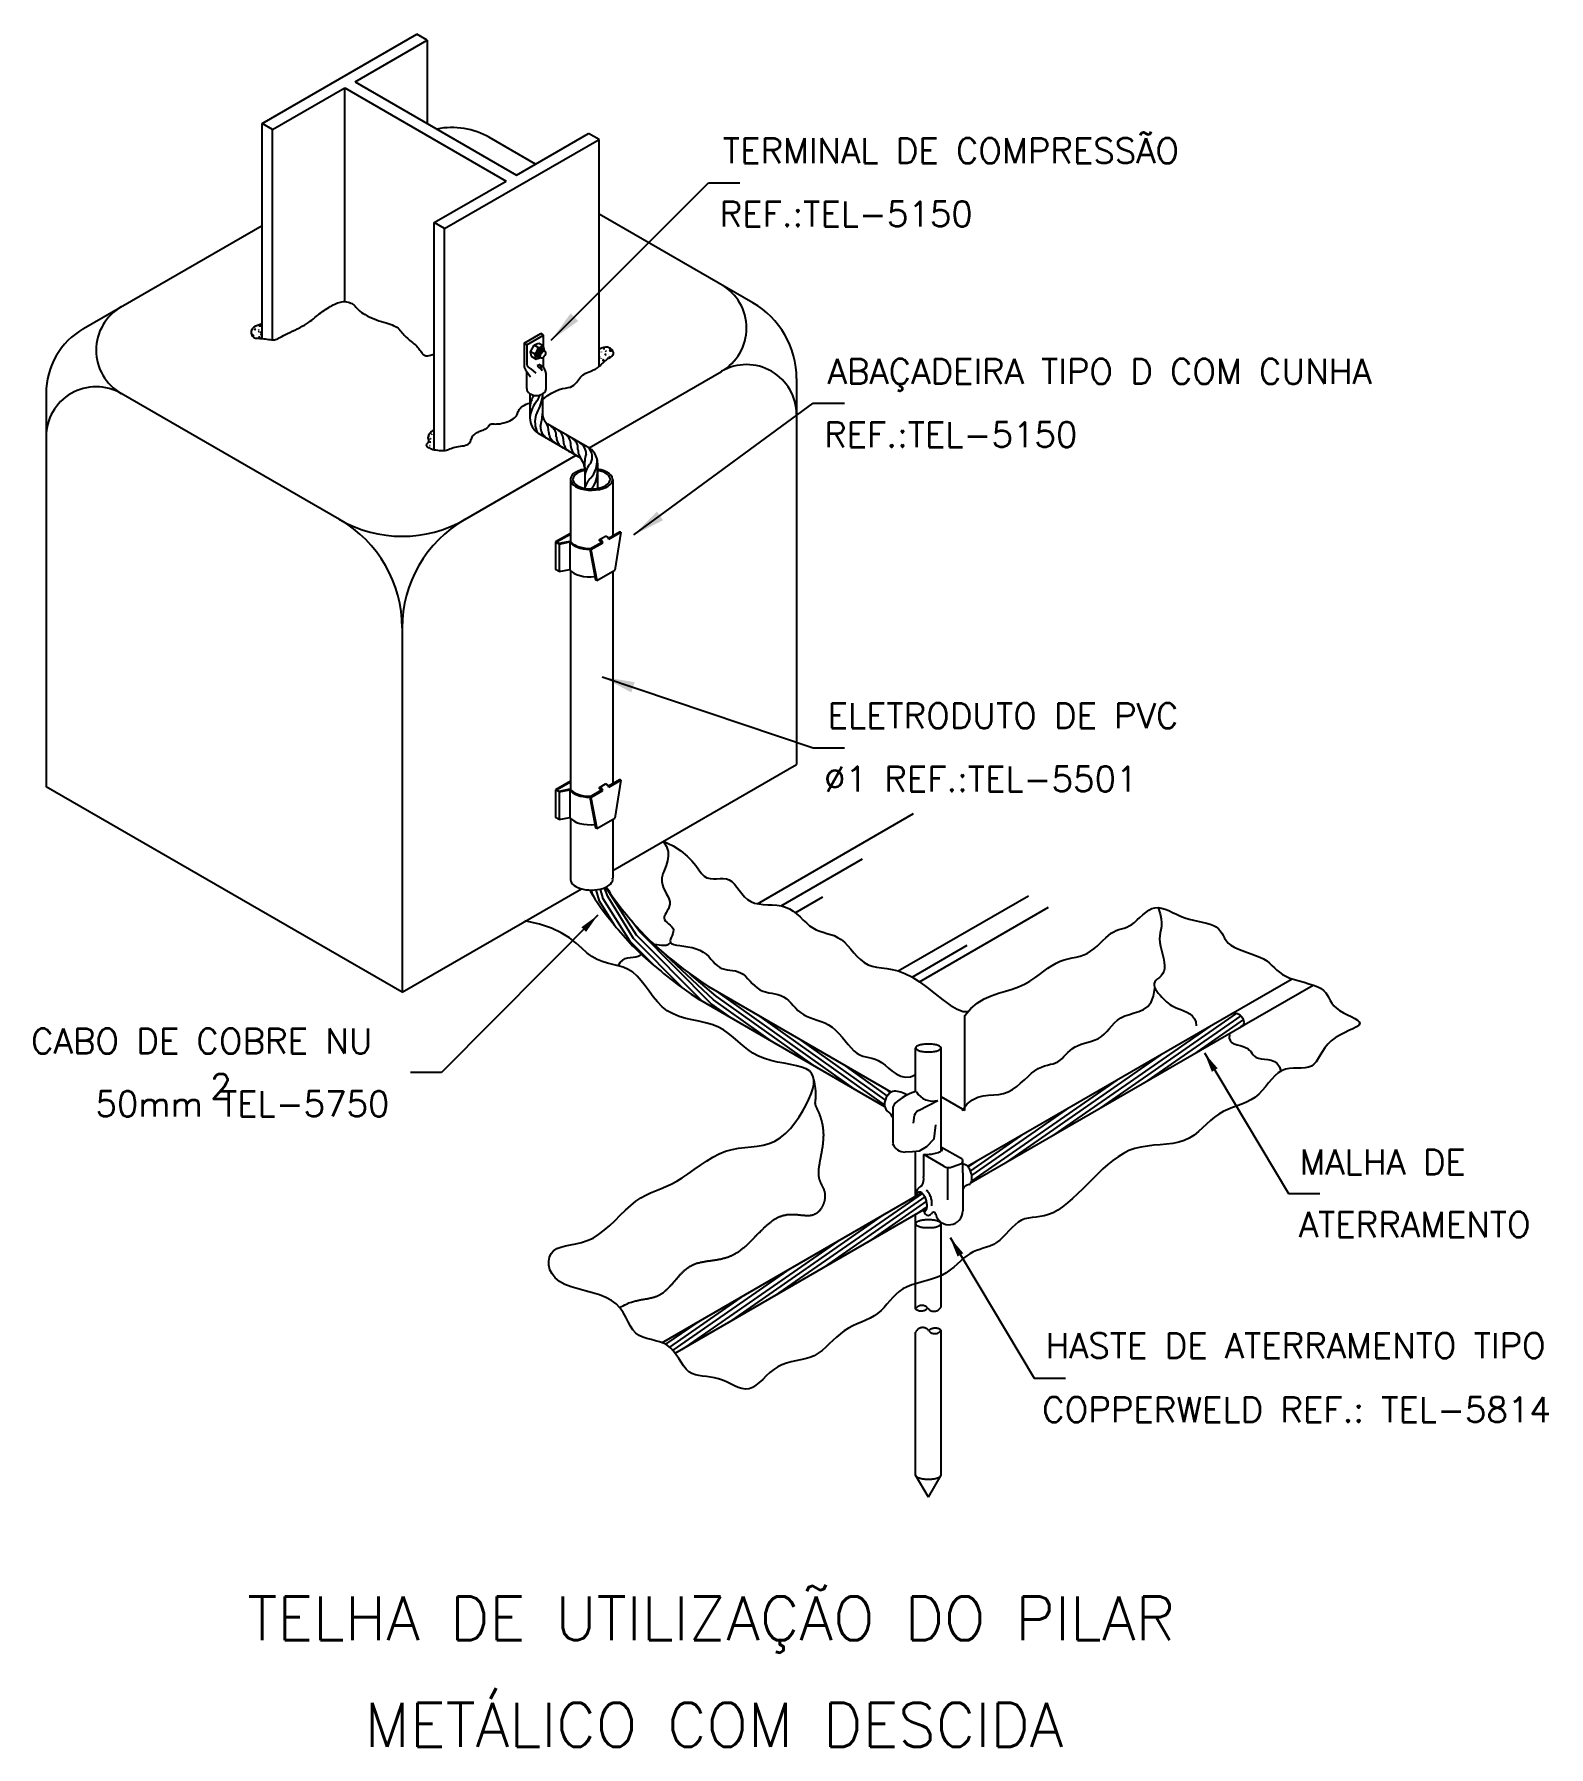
# Model space of a CAD drawing. Header units: millimetres. Extents: x -4930.5 to -4918.4, y -4695.3 to -4681.6.
import ezdxf
from ezdxf.enums import TextEntityAlignment as Align

# ---------------------------------------------------------------- set-up
doc = ezdxf.new("R2010")
doc.units = ezdxf.units.MM
doc.header["$LTSCALE"] = 10
doc.linetypes.add('DASHEDX2', pattern=[1.5, 1, -0.5])
doc.layers.add('Termotécnica', color=7, linetype='Continuous')
doc.styles.add('r140', font='romans.shx')
doc.styles.add('r80', font='romans.shx')
pattern_1 = [(0, (-4968.4501, -4687.29453), (0.1, 0.1), [0.0125, -0.0875]), (90, (-4968.4501, -4687.29453), (-0.1, 0.1), [0.0125, -0.0875]), (135, (-4968.4376, -4687.29453), (-0.1, 7e-18), [0.01767767, -0.1237437]), (0, (-4968.4376, -4687.23828), (0.1, 0.1), [0.0125, -0.0875]), (45, (-4968.43135, -4687.24453), (7e-18, 0.1), [0.00883883, -0.13258252]), (135, (-4968.43135, -4687.24453), (-0.1, 7e-18), [0.00883883, -0.13258252]), (0, (-4968.4001, -4687.21328), (0.1, 0.1), [0.01767767, -0.08232233]), (45, (-4968.4001, -4687.21328), (7e-18, 0.1), [0.0125, -0.12892136]), (135, (-4968.38242, -4687.21328), (-0.1, 7e-18), [0.0125, -0.12892136]), (90, (-4968.38135, -4687.26953), (-0.1, 0.1), [0.0125, -0.0875]), (45, (-4968.38135, -4687.26953), (7e-18, 0.1), [0.00883883, -0.13258252]), (135, (-4968.3751, -4687.26328), (-0.1, 7e-18), [0.00883883, -0.13258252]), (0, (-4968.4376, -4687.26953), (0.1, 0.1), [0.00625, -0.08375]), (0, (-4968.3626, -4687.24453), (0.1, 0.1), [0.00625, -0.08375]), (90, (-4968.39385, -4687.23203), (-0.1, 0.1), [0.00625, -0.08375]), (135, (-4968.38135, -4687.28828), (-0.1, 7e-18), [0.00883883, -0.13258252]), (135, (-4968.4251, -4687.21953), (-0.1, 7e-18), [0.00883883, -0.13258252]), (45, (-4968.40322, -4687.26172), (7e-18, 0.1), [0.00883883, -0.13258252]), (90, (-4968.41572, -4687.28203), (-0.1, 0.1), [0.0015625, -0.0984375]), (90, (-4968.41103, -4687.23984), (-0.1, 0.1), [0.0015625, -0.0984375]), (90, (-4968.36416, -4687.22266), (-0.1, 0.1), [0.0015625, -0.0984375]), (90, (-4968.3626, -4687.27578), (-0.1, 0.1), [0.0015625, -0.0984375])]

msp = doc.modelspace()

# ---------------------------------------------------------------- texts
at = {"layer": 'Termotécnica', "color": 2, "ltscale": 1.6, "style": 'r80'}
for s, p in [('TERMINAL DE COMPRESSÃO', (-4924.994, -4682.613)), ('REF.:TEL-5150', (-4925.021, -4683.118)), ('ABAÇADEIRA TIPO D COM CUNHA', (-4924.159, -4684.376)), ('REF.:TEL-5150', (-4924.186, -4684.881)), ('ELETRODUTO DE PVC', (-4924.159, -4687.127)), ('%%C1 REF.:TEL-5501', (-4924.186, -4687.632))]:
    msp.add_text(s, height=0.2, dxfattribs=at).set_placement(p)
at = {"layer": 'Termotécnica', "color": 2, "style": 'r80'}
for s, p in [('CABO DE COBRE NU', (-4930.519, -4689.726)), ('2', (-4929.088, -4690.087)), ('50mm TEL-5750', (-4930.005, -4690.228)), ('MALHA DE ', (-4920.39, -4690.693)), ('ATERRAMENTO', (-4920.395, -4691.192)), ('HASTE DE ATERRAMENTO TIPO', (-4922.418, -4692.159)), ('COPPERWELD REF.: TEL-5814', (-4922.445, -4692.671))]:
    msp.add_text(s, height=0.2, dxfattribs=at).set_placement(p)
at = {"layer": 'Termotécnica', "color": 5, "style": 'r140'}
for s, p in [('TELHA DE UTILIZAÇÃO DO PILAR ', (-4924.968, -4694.518)), ('METÁLICO COM DESCIDA', (-4925.064, -4695.369))]:
    msp.add_text(s, height=0.35, dxfattribs=at).set_placement(p, align=Align.BOTTOM_CENTER)

# ---------------------------------------------------------------- hatches: boundary and pattern name
at = {"layer": 'Termotécnica'}
h = msp.add_hatch(dxfattribs=at)
h.set_pattern_fill('CONCRE', color=1, scale=0.1, style=0)
h.set_pattern_definition(pattern_1)
h.paths.add_polyline_path([(-4928.673, -4683.897), (-4928.688, -4683.901), (-4928.71, -4683.909), (-4928.726, -4683.916), (-4928.739, -4683.923), (-4928.749, -4683.931), (-4928.755, -4683.939), (-4928.759, -4683.947), (-4928.762, -4683.955), (-4928.762, -4683.963), (-4928.761, -4683.972), (-4928.759, -4683.98), (-4928.756, -4683.988), (-4928.751, -4683.994), (-4928.746, -4684), (-4928.74, -4684.005), (-4928.734, -4684.008), (-4928.727, -4684.01), (-4928.719, -4684.012), (-4928.711, -4684.012), (-4928.702, -4684.012), (-4928.692, -4684.013), (-4928.682, -4684.013), (-4928.673, -4684.013)])
h = msp.add_hatch(dxfattribs=at)
h.set_pattern_fill('CONCRE', color=1, scale=0.1, style=0)
h.set_pattern_definition(pattern_1)
h.paths.add_polyline_path([(-4925.982, -4684.101), (-4925.982, -4684.238), (-4925.982, -4684.238), (-4925.975, -4684.231), (-4925.968, -4684.224), (-4925.961, -4684.217), (-4925.954, -4684.21), (-4925.946, -4684.203), (-4925.938, -4684.195), (-4925.93, -4684.189), (-4925.921, -4684.182), (-4925.912, -4684.176), (-4925.904, -4684.17), (-4925.895, -4684.165), (-4925.887, -4684.159), (-4925.88, -4684.154), (-4925.875, -4684.148), (-4925.871, -4684.143), (-4925.868, -4684.137), (-4925.867, -4684.131), (-4925.868, -4684.125), (-4925.87, -4684.119), (-4925.873, -4684.114), (-4925.877, -4684.108), (-4925.882, -4684.102), (-4925.888, -4684.097), (-4925.894, -4684.092), (-4925.901, -4684.087), (-4925.909, -4684.084), (-4925.919, -4684.082), (-4925.931, -4684.083), (-4925.946, -4684.086), (-4925.963, -4684.092)])
h = msp.add_hatch(dxfattribs=at)
h.set_pattern_fill('CONCRE', color=1, scale=0.1, style=0)
h.set_pattern_definition(pattern_1)
h.paths.add_polyline_path([(-4927.3, -4684.74), (-4927.321, -4684.757), (-4927.335, -4684.773), (-4927.344, -4684.786), (-4927.348, -4684.797), (-4927.349, -4684.807), (-4927.348, -4684.816), (-4927.346, -4684.823), (-4927.345, -4684.83), (-4927.346, -4684.836), (-4927.348, -4684.841), (-4927.351, -4684.846), (-4927.354, -4684.851), (-4927.357, -4684.855), (-4927.36, -4684.859), (-4927.362, -4684.863), (-4927.363, -4684.867), (-4927.361, -4684.872), (-4927.358, -4684.876), (-4927.353, -4684.88), (-4927.347, -4684.884), (-4927.34, -4684.888), (-4927.331, -4684.892), (-4927.321, -4684.896), (-4927.31, -4684.899), (-4927.3, -4684.902)])

# ---------------------------------------------------------------- linework, layer by layer
at = {"layer": 'Termotécnica', "color": 2}
for p, q in [((-4928.673, -4682.296), (-4927.438, -4681.583)), ((-4927.931, -4681.963), (-4927.355, -4681.631)), ((-4927.355, -4681.631), (-4927.438, -4681.583)), ((-4927.355, -4681.631), (-4927.438, -4681.583)), ((-4927.355, -4681.631), (-4927.355, -4682.296)), ((-4928.59, -4682.344), (-4928.014, -4682.011)), ((-4928.014, -4683.719), (-4928.014, -4682.011)), ((-4928.014, -4682.011), (-4926.725, -4682.756)), ((-4927.931, -4681.963), (-4926.641, -4682.708)), ((-4928.673, -4684.013), (-4928.673, -4682.296)), ((-4928.59, -4682.344), (-4928.673, -4682.296)), ((-4928.59, -4684.024), (-4928.59, -4682.344)), ((-4927.217, -4683.136), (-4925.982, -4682.423)), ((-4926.49, -4682.62), (-4926.857, -4682.408)), ((-4926.641, -4682.708), (-4926.066, -4682.375)), ((-4925.982, -4682.423), (-4926.066, -4682.375)), ((-4925.982, -4684.238), (-4925.982, -4682.423)), ((-4927.3, -4683.088), (-4926.725, -4682.756)), ((-4930.099, -4683.933), (-4928.673, -4683.11)), ((-4927.3, -4684.902), (-4927.3, -4683.088)), ((-4927.217, -4683.136), (-4927.3, -4683.088)), ((-4927.217, -4684.908), (-4927.217, -4683.136)), ((-4924.755, -4683.728), (-4925.982, -4683.019)), ((-4926.531, -4684.119), (-4926.501, -4684.066)), ((-4926.463, -4684.053), (-4926.501, -4684.066)), ((-4926.469, -4684.085), (-4926.501, -4684.066)), ((-4926.428, -4684.073), (-4926.463, -4684.053)), ((-4926.446, -4684.096), (-4926.446, -4684.102)), ((-4926.437, -4684.099), (-4926.438, -4684.106)), ((-4926.419, -4684.112), (-4926.426, -4684.077)), ((-4926.523, -4684.158), (-4926.531, -4684.119)), ((-4926.499, -4684.137), (-4926.531, -4684.119)), ((-4926.489, -4684.178), (-4926.523, -4684.158)), ((-4926.451, -4684.167), (-4926.484, -4684.179)), ((-4926.476, -4684.155), (-4926.469, -4684.151)), ((-4926.468, -4684.159), (-4926.46, -4684.155)), ((-4926.46, -4684.164), (-4926.452, -4684.16)), ((-4926.429, -4684.104), (-4926.43, -4684.111)), ((-4926.421, -4684.108), (-4926.421, -4684.113)), ((-4926.56, -4684.414), (-4926.56, -4684.275)), ((-4926.405, -4684.414), (-4926.405, -4684.293)), ((-4926.063, -4684.887), (-4925.005, -4684.276)), ((-4924.405, -4684.334), (-4924.405, -4687.418)), ((-4930.399, -4684.453), (-4930.399, -4687.595)), ((-4928.055, -4685.46), (-4929.799, -4684.453)), ((-4927.055, -4685.46), (-4926.165, -4684.946)), ((-4927.555, -4686.326), (-4927.555, -4689.236)), ((-4925.873, -4688.265), (-4924.405, -4687.418)), ((-4927.555, -4689.236), (-4930.399, -4687.595)), ((-4927.555, -4689.236), (-4926.124, -4688.41)), ((-4925.993, -4688.621), (-4927.24, -4689.878)), ((-4923.063, -4690.181), (-4923.063, -4689.421)), ((-4923.455, -4690.029), (-4923.455, -4689.682)), ((-4923.252, -4690.505), (-4923.252, -4689.682)), ((-4921.149, -4689.721), (-4920.478, -4690.843)), ((-4927.24, -4689.878), (-4927.49, -4689.878)), ((-4923.431, -4690.18), (-4923.277, -4690.1)), ((-4923.063, -4690.181), (-4923.252, -4690.072)), ((-4923.638, -4690.168), (-4923.638, -4690.443)), ((-4923.472, -4690.281), (-4923.465, -4690.221)), ((-4923.455, -4690.866), (-4923.455, -4690.507)), ((-4923.097, -4690.562), (-4923.248, -4690.476)), ((-4923.391, -4690.533), (-4923.391, -4690.71)), ((-4923.229, -4690.627), (-4923.389, -4690.533)), ((-4923.199, -4690.637), (-4923.199, -4690.895)), ((-4923.163, -4690.631), (-4923.089, -4690.604)), ((-4923.079, -4690.678), (-4923.079, -4690.589)), ((-4923.079, -4690.678), (-4923.079, -4690.984)), ((-4920.478, -4690.843), (-4920.228, -4690.843)), ((-4923.455, -4691.086), (-4923.455, -4691.012)), ((-4923.18, -4691.197), (-4922.509, -4692.319)), ((-4922.509, -4692.319), (-4922.259, -4692.319))]:
    msp.add_line(p, q, dxfattribs=at)
at = {"layer": 'Termotécnica', "color": 2, "ltscale": 1.6}
for p, q in [((-4926.364, -4684.026), (-4925.108, -4682.769)), ((-4925.108, -4682.769), (-4924.858, -4682.769)), ((-4926.581, -4684.052), (-4926.447, -4683.974)), ((-4926.581, -4684.052), (-4926.581, -4684.23)), ((-4926.56, -4684.064), (-4926.581, -4684.052)), ((-4926.56, -4684.064), (-4926.426, -4683.986)), ((-4926.56, -4684.064), (-4926.56, -4684.218)), ((-4926.426, -4683.986), (-4926.447, -4683.974)), ((-4926.426, -4684.076), (-4926.426, -4683.986)), ((-4926.453, -4684.222), (-4926.478, -4684.233)), ((-4926.478, -4684.233), (-4926.437, -4684.269)), ((-4926.437, -4684.269), (-4926.453, -4684.222)), ((-4926.426, -4684.246), (-4926.426, -4684.163)), ((-4926.561, -4684.274), (-4926.531, -4684.32)), ((-4926.529, -4684.256), (-4926.489, -4684.291)), ((-4925.706, -4685.583), (-4924.273, -4684.531)), ((-4924.273, -4684.531), (-4924.023, -4684.531)), ((-4925.957, -4686.716), (-4924.273, -4687.283)), ((-4924.273, -4687.283), (-4924.023, -4687.283))]:
    msp.add_line(p, q, dxfattribs=at)
at = {"layer": 'Termotécnica', "color": 1}
for p, q in [((-4926.453, -4684.222), (-4926.453, -4684.254)), ((-4924.718, -4688.529), (-4923.472, -4687.809)), ((-4924.529, -4688.546), (-4923.879, -4688.171)), ((-4926.029, -4688.468), (-4926.042, -4688.421)), ((-4925.98, -4688.51), (-4926.005, -4688.419)), ((-4925.95, -4688.491), (-4925.972, -4688.413)), ((-4925.913, -4688.471), (-4925.94, -4688.402)), ((-4925.684, -4688.78), (-4925.928, -4688.397)), ((-4925.709, -4688.806), (-4925.913, -4688.471)), ((-4924.418, -4688.601), (-4924.197, -4688.474)), ((-4923.593, -4689.066), (-4922.554, -4688.466)), ((-4925.86, -4688.7), (-4925.98, -4688.51)), ((-4925.735, -4688.831), (-4925.95, -4688.491)), ((-4923.425, -4689.153), (-4922.393, -4688.557)), ((-4925.658, -4688.755), (-4925.724, -4688.665)), ((-4925.543, -4689.024), (-4925.735, -4688.831)), ((-4925.311, -4689.206), (-4925.709, -4688.806)), ((-4925.156, -4689.31), (-4925.684, -4688.78)), ((-4925.09, -4689.326), (-4925.658, -4688.755)), ((-4923.483, -4689.115), (-4923.043, -4688.861)), ((-4925.069, -4689.297), (-4925.492, -4688.899)), ((-4925.048, -4689.267), (-4925.257, -4689.088)), ((-4924.589, -4689.638), (-4925.069, -4689.297)), ((-4924.257, -4689.829), (-4925.048, -4689.267)), ((-4923.926, -4690.021), (-4925.028, -4689.238)), ((-4924.92, -4689.447), (-4925.09, -4689.326)), ((-4923.703, -4690.135), (-4924.696, -4689.429)), ((-4920.894, -4689.406), (-4921.978, -4690.16)), ((-4920.857, -4689.424), (-4921.606, -4689.945)), ((-4921.105, -4689.509), (-4922.35, -4690.375)), ((-4920.836, -4689.454), (-4921.234, -4689.73)), ((-4920.834, -4689.496), (-4920.863, -4689.516)), ((-4923.697, -4690.095), (-4924.365, -4689.621)), ((-4923.681, -4690.063), (-4924.033, -4689.812)), ((-4921.477, -4689.724), (-4922.722, -4690.589)), ((-4921.849, -4689.938), (-4923.007, -4690.744)), ((-4923.655, -4690.037), (-4923.702, -4690.003)), ((-4922.22, -4690.153), (-4923.006, -4690.699)), ((-4922.592, -4690.368), (-4923.017, -4690.663)), ((-4922.964, -4690.583), (-4923.035, -4690.632)), ((-4923.402, -4690.843), (-4924.581, -4691.663)), ((-4923.38, -4690.871), (-4924.209, -4691.448)), ((-4923.367, -4690.906), (-4923.837, -4691.233)), ((-4923.697, -4691.004), (-4924.953, -4691.877)), ((-4923.363, -4690.947), (-4923.466, -4691.019)), ((-4924.08, -4691.227), (-4925.325, -4692.092)), ((-4924.452, -4691.441), (-4925.395, -4692.097)), ((-4924.824, -4691.656), (-4925.421, -4692.071)), ((-4925.195, -4691.871), (-4925.452, -4692.049))]:
    msp.add_line(p, q, dxfattribs=at)
at = {"layer": 'Termotécnica', "color": 3}
for p, q in [((-4926.536, -4684.454), (-4926.536, -4684.648)), ((-4926.434, -4684.457), (-4926.434, -4684.624)), ((-4926.168, -4684.945), (-4926.467, -4684.772)), ((-4926.079, -4684.879), (-4926.391, -4684.699)), ((-4926.097, -4685.043), (-4926.097, -4685.209)), ((-4925.995, -4685.009), (-4925.995, -4685.211)), ((-4926.212, -4685.14), (-4926.212, -4685.632)), ((-4925.873, -4685.139), (-4925.873, -4685.588)), ((-4926.212, -4685.571), (-4926.331, -4685.639)), ((-4926.212, -4685.579), (-4926.317, -4685.639)), ((-4925.979, -4685.619), (-4925.931, -4685.592)), ((-4925.911, -4685.603), (-4925.931, -4685.592)), ((-4925.907, -4685.608), (-4925.819, -4685.557)), ((-4925.906, -4685.617), (-4925.81, -4685.562)), ((-4925.81, -4685.562), (-4925.858, -4685.865)), ((-4925.81, -4685.562), (-4925.819, -4685.557)), ((-4926.302, -4685.656), (-4926.331, -4685.639)), ((-4926.331, -4685.639), (-4926.331, -4685.859)), ((-4926.301, -4685.648), (-4926.317, -4685.639)), ((-4926.302, -4685.656), (-4926.216, -4685.639)), ((-4926.302, -4685.656), (-4926.302, -4685.876)), ((-4926.301, -4685.648), (-4926.213, -4685.632)), ((-4926.216, -4685.639), (-4926.216, -4685.859)), ((-4926.057, -4685.695), (-4925.962, -4685.64)), ((-4926.057, -4685.695), (-4926.01, -4685.942)), ((-4926.049, -4685.7), (-4926.057, -4685.695)), ((-4926.049, -4685.7), (-4925.953, -4685.645)), ((-4926.049, -4685.7), (-4926.001, -4685.948)), ((-4925.979, -4685.63), (-4925.979, -4685.619)), ((-4925.959, -4685.631), (-4925.979, -4685.619)), ((-4925.962, -4685.64), (-4925.979, -4685.63)), ((-4925.906, -4685.617), (-4925.906, -4685.614)), ((-4926.302, -4685.876), (-4926.331, -4685.859)), ((-4926.302, -4685.876), (-4926.216, -4685.859)), ((-4926.212, -4685.866), (-4926.212, -4687.613)), ((-4926.001, -4685.948), (-4925.858, -4685.865)), ((-4925.873, -4685.874), (-4925.873, -4687.569)), ((-4926.001, -4685.948), (-4926.01, -4685.942)), ((-4926.212, -4687.121), (-4926.212, -4687.613)), ((-4926.212, -4687.551), (-4926.331, -4687.619)), ((-4926.331, -4687.619), (-4926.331, -4687.84)), ((-4926.302, -4687.636), (-4926.331, -4687.619)), ((-4926.212, -4687.559), (-4926.317, -4687.619)), ((-4926.301, -4687.629), (-4926.317, -4687.619)), ((-4926.302, -4687.636), (-4926.216, -4687.62)), ((-4926.302, -4687.636), (-4926.302, -4687.856)), ((-4926.301, -4687.629), (-4926.213, -4687.612)), ((-4926.216, -4687.62), (-4926.216, -4687.84)), ((-4926.057, -4687.675), (-4925.962, -4687.62)), ((-4926.049, -4687.68), (-4925.953, -4687.625)), ((-4925.979, -4687.6), (-4925.931, -4687.572)), ((-4925.959, -4687.611), (-4925.979, -4687.6)), ((-4925.979, -4687.61), (-4925.979, -4687.6)), ((-4925.962, -4687.62), (-4925.979, -4687.61)), ((-4925.911, -4687.584), (-4925.931, -4687.572)), ((-4925.907, -4687.588), (-4925.819, -4687.538)), ((-4925.906, -4687.598), (-4925.81, -4687.543)), ((-4925.906, -4687.598), (-4925.906, -4687.594)), ((-4925.81, -4687.543), (-4925.858, -4687.845)), ((-4925.81, -4687.543), (-4925.819, -4687.538)), ((-4926.049, -4687.68), (-4926.057, -4687.675)), ((-4926.057, -4687.675), (-4926.01, -4687.923)), ((-4926.049, -4687.68), (-4926.001, -4687.928)), ((-4926.302, -4687.856), (-4926.331, -4687.84)), ((-4926.302, -4687.856), (-4926.216, -4687.84)), ((-4926.212, -4687.845), (-4926.212, -4688.326)), ((-4926.001, -4687.928), (-4926.01, -4687.923)), ((-4926.001, -4687.928), (-4925.858, -4687.845)), ((-4925.873, -4687.854), (-4925.873, -4688.325)), ((-4923.701, -4690.151), (-4925.179, -4689.298)), ((-4923.649, -4690.034), (-4925.107, -4689.192)), ((-4923.04, -4690.626), (-4920.937, -4689.412)), ((-4923.012, -4690.757), (-4920.835, -4689.5)), ((-4925.481, -4692.036), (-4923.407, -4690.838)), ((-4925.376, -4692.121), (-4923.364, -4690.96))]:
    msp.add_line(p, q, dxfattribs=at)
at = {"layer": 'Termotécnica', "color": 1, "linetype": 'DASHEDX2'}
for p, q in [((-4920.937, -4689.412), (-4920.447, -4689.129)), ((-4920.832, -4689.498), (-4920.279, -4689.179)), ((-4923.455, -4691.767), (-4923.455, -4691.086)), ((-4923.252, -4691.75), (-4923.252, -4691.086)), ((-4923.455, -4693.095), (-4923.455, -4691.951)), ((-4923.252, -4693.095), (-4923.252, -4691.935)), ((-4923.353, -4693.271), (-4923.455, -4693.095)), ((-4923.353, -4693.271), (-4923.252, -4693.095))]:
    msp.add_line(p, q, dxfattribs=at)
at = {"layer": 'Termotécnica', "color": 3}
for points in [[(-4928.673, -4683.897), (-4928.688, -4683.901), (-4928.71, -4683.909), (-4928.726, -4683.916), (-4928.739, -4683.923), (-4928.749, -4683.931), (-4928.755, -4683.939), (-4928.759, -4683.947), (-4928.762, -4683.955), (-4928.762, -4683.963), (-4928.761, -4683.972), (-4928.759, -4683.98), (-4928.756, -4683.988), (-4928.751, -4683.994), (-4928.746, -4684), (-4928.74, -4684.005), (-4928.734, -4684.008), (-4928.727, -4684.01), (-4928.719, -4684.012), (-4928.711, -4684.012), (-4928.702, -4684.012), (-4928.692, -4684.013), (-4928.682, -4684.013), (-4928.671, -4684.014), (-4928.66, -4684.015), (-4928.648, -4684.017), (-4928.635, -4684.019), (-4928.623, -4684.021), (-4928.61, -4684.022), (-4928.598, -4684.023), (-4928.587, -4684.024), (-4928.576, -4684.023), (-4928.566, -4684.021), (-4928.556, -4684.018), (-4928.546, -4684.014), (-4928.537, -4684.009), (-4928.526, -4684.004), (-4928.515, -4683.997), (-4928.502, -4683.99), (-4928.488, -4683.982), (-4928.471, -4683.973), (-4928.453, -4683.965), (-4928.434, -4683.956), (-4928.413, -4683.946), (-4928.393, -4683.936), (-4928.373, -4683.927), (-4928.354, -4683.916), (-4928.335, -4683.906), (-4928.319, -4683.896), (-4928.304, -4683.886), (-4928.29, -4683.876), (-4928.276, -4683.866), (-4928.264, -4683.856), (-4928.252, -4683.846), (-4928.24, -4683.836), (-4928.229, -4683.826), (-4928.217, -4683.817), (-4928.204, -4683.808), (-4928.192, -4683.799), (-4928.179, -4683.79), (-4928.167, -4683.782), (-4928.154, -4683.774), (-4928.142, -4683.766), (-4928.13, -4683.759), (-4928.118, -4683.752), (-4928.106, -4683.745), (-4928.094, -4683.739), (-4928.083, -4683.733), (-4928.071, -4683.729), (-4928.059, -4683.725), (-4928.048, -4683.722), (-4928.036, -4683.72), (-4928.024, -4683.719), (-4928.011, -4683.719), (-4927.999, -4683.721), (-4927.987, -4683.723), (-4927.976, -4683.726), (-4927.965, -4683.73), (-4927.955, -4683.735), (-4927.946, -4683.741), (-4927.938, -4683.747), (-4927.931, -4683.754), (-4927.924, -4683.762), (-4927.917, -4683.77), (-4927.91, -4683.778), (-4927.901, -4683.787), (-4927.892, -4683.796), (-4927.881, -4683.805), (-4927.867, -4683.814), (-4927.852, -4683.823), (-4927.836, -4683.832), (-4927.818, -4683.841), (-4927.799, -4683.849), (-4927.78, -4683.857), (-4927.76, -4683.865), (-4927.741, -4683.872), (-4927.721, -4683.878), (-4927.702, -4683.884), (-4927.684, -4683.889), (-4927.667, -4683.894), (-4927.65, -4683.9), (-4927.635, -4683.905), (-4927.621, -4683.911), (-4927.608, -4683.917), (-4927.597, -4683.924), (-4927.587, -4683.932), (-4927.578, -4683.94), (-4927.57, -4683.949), (-4927.563, -4683.958), (-4927.555, -4683.967), (-4927.547, -4683.976), (-4927.54, -4683.986), (-4927.531, -4683.995), (-4927.522, -4684.004), (-4927.512, -4684.012), (-4927.502, -4684.021), (-4927.493, -4684.029), (-4927.483, -4684.037), (-4927.473, -4684.045), (-4927.464, -4684.053), (-4927.455, -4684.061), (-4927.447, -4684.068), (-4927.439, -4684.075), (-4927.432, -4684.083), (-4927.425, -4684.09), (-4927.419, -4684.098), (-4927.413, -4684.106), (-4927.407, -4684.115), (-4927.401, -4684.124), (-4927.395, -4684.133), (-4927.388, -4684.141), (-4927.378, -4684.147), (-4927.366, -4684.151), (-4927.349, -4684.151), (-4927.328, -4684.147), (-4927.3, -4684.139)], [(-4926.434, -4684.504), (-4926.397, -4684.472), (-4926.362, -4684.449), (-4926.33, -4684.433), (-4926.301, -4684.421), (-4926.274, -4684.414), (-4926.251, -4684.409), (-4926.23, -4684.405), (-4926.212, -4684.401), (-4926.197, -4684.394), (-4926.184, -4684.386), (-4926.173, -4684.376), (-4926.164, -4684.366), (-4926.156, -4684.355), (-4926.148, -4684.344), (-4926.14, -4684.333), (-4926.132, -4684.323), (-4926.124, -4684.315), (-4926.114, -4684.307), (-4926.104, -4684.3), (-4926.094, -4684.294), (-4926.084, -4684.289), (-4926.074, -4684.284), (-4926.063, -4684.28), (-4926.054, -4684.276), (-4926.044, -4684.273), (-4926.036, -4684.269), (-4926.027, -4684.265), (-4926.019, -4684.262), (-4926.011, -4684.258), (-4926.004, -4684.254), (-4925.996, -4684.249), (-4925.989, -4684.243), (-4925.982, -4684.238), (-4925.975, -4684.231), (-4925.968, -4684.224), (-4925.961, -4684.217), (-4925.954, -4684.21), (-4925.946, -4684.203), (-4925.938, -4684.195), (-4925.93, -4684.189), (-4925.921, -4684.182), (-4925.912, -4684.176), (-4925.904, -4684.17), (-4925.895, -4684.165), (-4925.887, -4684.159), (-4925.88, -4684.154), (-4925.875, -4684.148), (-4925.871, -4684.143), (-4925.868, -4684.137), (-4925.867, -4684.131), (-4925.868, -4684.125), (-4925.87, -4684.119), (-4925.873, -4684.114), (-4925.877, -4684.108), (-4925.882, -4684.102), (-4925.888, -4684.097), (-4925.894, -4684.092), (-4925.901, -4684.087), (-4925.909, -4684.084), (-4925.919, -4684.082), (-4925.931, -4684.083), (-4925.946, -4684.086), (-4925.963, -4684.092), (-4925.982, -4684.101)], [(-4927.3, -4684.74), (-4927.321, -4684.757), (-4927.335, -4684.773), (-4927.344, -4684.786), (-4927.348, -4684.797), (-4927.349, -4684.807), (-4927.348, -4684.816), (-4927.346, -4684.823), (-4927.345, -4684.83), (-4927.346, -4684.836), (-4927.348, -4684.841), (-4927.351, -4684.846), (-4927.354, -4684.851), (-4927.357, -4684.855), (-4927.36, -4684.859), (-4927.362, -4684.863), (-4927.363, -4684.867), (-4927.361, -4684.872), (-4927.358, -4684.876), (-4927.353, -4684.88), (-4927.347, -4684.884), (-4927.34, -4684.888), (-4927.331, -4684.892), (-4927.321, -4684.896), (-4927.31, -4684.899), (-4927.299, -4684.902), (-4927.287, -4684.904), (-4927.274, -4684.906), (-4927.261, -4684.908), (-4927.248, -4684.909), (-4927.236, -4684.909), (-4927.224, -4684.909), (-4927.213, -4684.907), (-4927.202, -4684.905), (-4927.193, -4684.903), (-4927.183, -4684.899), (-4927.174, -4684.896), (-4927.164, -4684.892), (-4927.154, -4684.888), (-4927.144, -4684.885), (-4927.132, -4684.882), (-4927.119, -4684.879), (-4927.105, -4684.877), (-4927.09, -4684.875), (-4927.076, -4684.872), (-4927.062, -4684.87), (-4927.049, -4684.867), (-4927.038, -4684.863), (-4927.028, -4684.859), (-4927.021, -4684.853), (-4927.015, -4684.847), (-4927.011, -4684.84), (-4927.008, -4684.832), (-4927.006, -4684.825), (-4927.003, -4684.817), (-4927, -4684.809), (-4926.997, -4684.801), (-4926.993, -4684.794), (-4926.987, -4684.788), (-4926.98, -4684.782), (-4926.973, -4684.776), (-4926.965, -4684.77), (-4926.957, -4684.765), (-4926.948, -4684.761), (-4926.939, -4684.756), (-4926.93, -4684.752), (-4926.921, -4684.749), (-4926.912, -4684.745), (-4926.903, -4684.742), (-4926.895, -4684.738), (-4926.888, -4684.734), (-4926.881, -4684.731), (-4926.876, -4684.727), (-4926.871, -4684.722), (-4926.868, -4684.718), (-4926.864, -4684.713), (-4926.862, -4684.709), (-4926.859, -4684.705), (-4926.856, -4684.702), (-4926.853, -4684.699), (-4926.848, -4684.697), (-4926.843, -4684.696), (-4926.837, -4684.696), (-4926.829, -4684.696), (-4926.82, -4684.696), (-4926.81, -4684.697), (-4926.799, -4684.696), (-4926.787, -4684.696), (-4926.773, -4684.694), (-4926.758, -4684.691), (-4926.742, -4684.687), (-4926.726, -4684.682), (-4926.71, -4684.676), (-4926.695, -4684.67), (-4926.681, -4684.663), (-4926.668, -4684.655), (-4926.657, -4684.647), (-4926.649, -4684.639), (-4926.642, -4684.631), (-4926.637, -4684.622), (-4926.634, -4684.613), (-4926.631, -4684.605), (-4926.628, -4684.596), (-4926.624, -4684.588), (-4926.62, -4684.58), (-4926.614, -4684.572), (-4926.608, -4684.564), (-4926.6, -4684.557), (-4926.59, -4684.551), (-4926.579, -4684.545), (-4926.566, -4684.539), (-4926.552, -4684.534), (-4926.536, -4684.53)], [(-4926.056, -4688.42), (-4926.05, -4688.432), (-4926.033, -4688.462), (-4926.016, -4688.49), (-4925.999, -4688.516), (-4925.982, -4688.541), (-4925.965, -4688.564), (-4925.949, -4688.587), (-4925.932, -4688.61), (-4925.915, -4688.632), (-4925.898, -4688.653), (-4925.881, -4688.675), (-4925.863, -4688.696), (-4925.845, -4688.718), (-4925.828, -4688.739), (-4925.81, -4688.76), (-4925.791, -4688.781), (-4925.773, -4688.802), (-4925.754, -4688.823), (-4925.734, -4688.844), (-4925.715, -4688.865), (-4925.695, -4688.885), (-4925.674, -4688.906), (-4925.653, -4688.926), (-4925.632, -4688.946), (-4925.611, -4688.965), (-4925.59, -4688.983), (-4925.569, -4689.001), (-4925.549, -4689.019), (-4925.528, -4689.036), (-4925.508, -4689.053), (-4925.488, -4689.069), (-4925.468, -4689.086), (-4925.445, -4689.105), (-4925.418, -4689.126), (-4925.387, -4689.151), (-4925.349, -4689.179), (-4925.302, -4689.212), (-4925.246, -4689.251), (-4925.179, -4689.298)], [(-4925.925, -4688.395), (-4925.923, -4688.397), (-4925.908, -4688.422), (-4925.893, -4688.446), (-4925.878, -4688.469), (-4925.862, -4688.49), (-4925.847, -4688.512), (-4925.831, -4688.533), (-4925.815, -4688.554), (-4925.798, -4688.575), (-4925.782, -4688.595), (-4925.765, -4688.616), (-4925.748, -4688.636), (-4925.731, -4688.656), (-4925.714, -4688.677), (-4925.696, -4688.697), (-4925.678, -4688.717), (-4925.66, -4688.737), (-4925.642, -4688.757), (-4925.623, -4688.777), (-4925.604, -4688.796), (-4925.585, -4688.815), (-4925.566, -4688.834), (-4925.546, -4688.852), (-4925.527, -4688.87), (-4925.507, -4688.888), (-4925.487, -4688.905), (-4925.467, -4688.922), (-4925.447, -4688.939), (-4925.427, -4688.955), (-4925.407, -4688.972), (-4925.387, -4688.989), (-4925.365, -4689.006), (-4925.34, -4689.026), (-4925.31, -4689.049), (-4925.274, -4689.076), (-4925.229, -4689.108), (-4925.174, -4689.147), (-4925.107, -4689.192)]]:
    msp.add_lwpolyline(points, dxfattribs=at)
at = {"layer": 'Termotécnica', "color": 2}
for points in [[(-4925.471, -4688.03), (-4925.444, -4688.071), (-4925.431, -4688.111), (-4925.43, -4688.149), (-4925.436, -4688.187), (-4925.448, -4688.223), (-4925.461, -4688.258), (-4925.473, -4688.291), (-4925.481, -4688.322), (-4925.482, -4688.352), (-4925.477, -4688.379), (-4925.468, -4688.405), (-4925.456, -4688.429), (-4925.443, -4688.452), (-4925.431, -4688.474), (-4925.422, -4688.495), (-4925.417, -4688.515), (-4925.417, -4688.534), (-4925.422, -4688.552), (-4925.429, -4688.569), (-4925.439, -4688.586), (-4925.448, -4688.602), (-4925.456, -4688.616), (-4925.462, -4688.63), (-4925.463, -4688.644), (-4925.459, -4688.656), (-4925.451, -4688.668), (-4925.439, -4688.679), (-4925.427, -4688.69), (-4925.414, -4688.701), (-4925.403, -4688.713), (-4925.394, -4688.725), (-4925.389, -4688.739), (-4925.39, -4688.753), (-4925.394, -4688.768), (-4925.4, -4688.783), (-4925.407, -4688.798), (-4925.412, -4688.812), (-4925.414, -4688.825), (-4925.412, -4688.837), (-4925.404, -4688.847), (-4925.387, -4688.854), (-4925.365, -4688.86), (-4925.337, -4688.864), (-4925.306, -4688.869), (-4925.273, -4688.874), (-4925.239, -4688.88), (-4925.207, -4688.889), (-4925.177, -4688.9), (-4925.151, -4688.915), (-4925.128, -4688.932), (-4925.107, -4688.951), (-4925.089, -4688.971), (-4925.072, -4688.99), (-4925.055, -4689.009), (-4925.038, -4689.025), (-4925.021, -4689.037), (-4925.002, -4689.046), (-4924.981, -4689.052), (-4924.96, -4689.056), (-4924.938, -4689.059), (-4924.916, -4689.062), (-4924.894, -4689.066), (-4924.873, -4689.072), (-4924.852, -4689.081), (-4924.833, -4689.093), (-4924.814, -4689.109), (-4924.796, -4689.128), (-4924.777, -4689.147), (-4924.759, -4689.166), (-4924.74, -4689.185), (-4924.72, -4689.202), (-4924.699, -4689.216), (-4924.676, -4689.227), (-4924.653, -4689.234), (-4924.628, -4689.24), (-4924.603, -4689.245), (-4924.579, -4689.25), (-4924.554, -4689.255), (-4924.531, -4689.263), (-4924.509, -4689.273), (-4924.489, -4689.287), (-4924.47, -4689.303), (-4924.451, -4689.322), (-4924.433, -4689.342), (-4924.414, -4689.362), (-4924.395, -4689.381), (-4924.374, -4689.399), (-4924.351, -4689.415), (-4924.326, -4689.428), (-4924.299, -4689.439), (-4924.27, -4689.449), (-4924.241, -4689.459), (-4924.21, -4689.469), (-4924.18, -4689.482), (-4924.15, -4689.497), (-4924.122, -4689.516), (-4924.094, -4689.539), (-4924.068, -4689.566), (-4924.042, -4689.595), (-4924.018, -4689.624), (-4923.994, -4689.653), (-4923.97, -4689.68), (-4923.947, -4689.704), (-4923.924, -4689.723), (-4923.901, -4689.737), (-4923.877, -4689.747), (-4923.853, -4689.753), (-4923.829, -4689.759), (-4923.804, -4689.764), (-4923.779, -4689.771), (-4923.753, -4689.782), (-4923.726, -4689.797), (-4923.699, -4689.818), (-4923.671, -4689.842), (-4923.641, -4689.867), (-4923.609, -4689.889), (-4923.574, -4689.906), (-4923.537, -4689.914), (-4923.496, -4689.911), (-4923.452, -4689.894)], [(-4925.471, -4688.03), (-4925.392, -4688.067), (-4925.33, -4688.107), (-4925.28, -4688.148), (-4925.242, -4688.187), (-4925.211, -4688.225), (-4925.187, -4688.259), (-4925.165, -4688.287), (-4925.144, -4688.308), (-4925.121, -4688.321), (-4925.096, -4688.328), (-4925.07, -4688.33), (-4925.044, -4688.329), (-4925.017, -4688.328), (-4924.991, -4688.327), (-4924.966, -4688.33), (-4924.943, -4688.338), (-4924.922, -4688.352), (-4924.902, -4688.372), (-4924.882, -4688.396), (-4924.863, -4688.422), (-4924.843, -4688.448), (-4924.821, -4688.473), (-4924.798, -4688.495), (-4924.771, -4688.512), (-4924.741, -4688.524), (-4924.708, -4688.531), (-4924.673, -4688.535), (-4924.636, -4688.537), (-4924.6, -4688.538), (-4924.563, -4688.541), (-4924.527, -4688.546), (-4924.493, -4688.556), (-4924.462, -4688.57), (-4924.432, -4688.589), (-4924.405, -4688.611), (-4924.378, -4688.635), (-4924.353, -4688.66), (-4924.327, -4688.683), (-4924.302, -4688.705), (-4924.275, -4688.723), (-4924.248, -4688.738), (-4924.22, -4688.749), (-4924.192, -4688.757), (-4924.163, -4688.766), (-4924.134, -4688.774), (-4924.106, -4688.784), (-4924.078, -4688.798), (-4924.05, -4688.815), (-4924.024, -4688.837), (-4923.999, -4688.863), (-4923.973, -4688.892), (-4923.948, -4688.921), (-4923.922, -4688.95), (-4923.894, -4688.976), (-4923.865, -4688.999), (-4923.835, -4689.017), (-4923.802, -4689.028), (-4923.766, -4689.036), (-4923.728, -4689.041), (-4923.686, -4689.046), (-4923.641, -4689.054), (-4923.593, -4689.066), (-4923.541, -4689.086), (-4923.485, -4689.114), (-4923.425, -4689.153), (-4923.363, -4689.199), (-4923.299, -4689.249), (-4923.237, -4689.297), (-4923.178, -4689.339), (-4923.123, -4689.372), (-4923.075, -4689.39), (-4923.034, -4689.39)], [(-4923.063, -4689.421), (-4923.015, -4689.365), (-4922.963, -4689.323), (-4922.908, -4689.29), (-4922.851, -4689.265), (-4922.794, -4689.245), (-4922.738, -4689.228), (-4922.684, -4689.212), (-4922.633, -4689.194), (-4922.586, -4689.173), (-4922.543, -4689.148), (-4922.503, -4689.122), (-4922.466, -4689.095), (-4922.431, -4689.069), (-4922.398, -4689.044), (-4922.365, -4689.022), (-4922.333, -4689.003), (-4922.301, -4688.988), (-4922.268, -4688.977), (-4922.236, -4688.969), (-4922.204, -4688.962), (-4922.173, -4688.955), (-4922.142, -4688.948), (-4922.112, -4688.938), (-4922.084, -4688.926), (-4922.057, -4688.909), (-4922.031, -4688.89), (-4922.006, -4688.868), (-4921.982, -4688.845), (-4921.959, -4688.823), (-4921.937, -4688.801), (-4921.915, -4688.782), (-4921.894, -4688.765), (-4921.873, -4688.753), (-4921.852, -4688.743), (-4921.831, -4688.736), (-4921.811, -4688.73), (-4921.79, -4688.724), (-4921.769, -4688.716), (-4921.749, -4688.707), (-4921.728, -4688.694), (-4921.706, -4688.678), (-4921.685, -4688.659), (-4921.663, -4688.638), (-4921.64, -4688.618), (-4921.617, -4688.598), (-4921.593, -4688.581), (-4921.569, -4688.568), (-4921.544, -4688.561), (-4921.518, -4688.559), (-4921.491, -4688.564), (-4921.463, -4688.572), (-4921.434, -4688.584), (-4921.404, -4688.598), (-4921.372, -4688.613), (-4921.34, -4688.628), (-4921.306, -4688.641), (-4921.271, -4688.652), (-4921.235, -4688.661), (-4921.2, -4688.669), (-4921.166, -4688.677), (-4921.133, -4688.685), (-4921.103, -4688.693), (-4921.076, -4688.703), (-4921.054, -4688.715), (-4921.036, -4688.73), (-4921.022, -4688.746), (-4921.01, -4688.765), (-4920.999, -4688.784), (-4920.988, -4688.804), (-4920.975, -4688.824), (-4920.959, -4688.843), (-4920.938, -4688.86), (-4920.912, -4688.876), (-4920.881, -4688.89), (-4920.848, -4688.904), (-4920.812, -4688.916), (-4920.776, -4688.929), (-4920.74, -4688.942), (-4920.707, -4688.955), (-4920.677, -4688.97), (-4920.651, -4688.986), (-4920.629, -4689.004), (-4920.609, -4689.022), (-4920.59, -4689.041), (-4920.571, -4689.059), (-4920.55, -4689.077), (-4920.526, -4689.094), (-4920.499, -4689.109), (-4920.466, -4689.123), (-4920.43, -4689.135), (-4920.392, -4689.146), (-4920.352, -4689.157), (-4920.314, -4689.168), (-4920.277, -4689.18), (-4920.244, -4689.193), (-4920.217, -4689.207), (-4920.195, -4689.224), (-4920.179, -4689.242), (-4920.166, -4689.262), (-4920.155, -4689.282), (-4920.144, -4689.303), (-4920.131, -4689.324), (-4920.116, -4689.345), (-4920.095, -4689.364), (-4920.069, -4689.383), (-4920.039, -4689.4), (-4920.007, -4689.416), (-4919.976, -4689.431), (-4919.948, -4689.445), (-4919.926, -4689.459), (-4919.912, -4689.473), (-4919.908, -4689.486), (-4919.916, -4689.499), (-4919.935, -4689.513), (-4919.962, -4689.528), (-4919.995, -4689.543), (-4920.031, -4689.561), (-4920.068, -4689.58), (-4920.104, -4689.601), (-4920.137, -4689.625), (-4920.164, -4689.652), (-4920.187, -4689.681), (-4920.206, -4689.711), (-4920.223, -4689.74), (-4920.239, -4689.767), (-4920.256, -4689.791), (-4920.274, -4689.812), (-4920.294, -4689.827), (-4920.318, -4689.836), (-4920.345, -4689.841), (-4920.375, -4689.842), (-4920.406, -4689.843), (-4920.438, -4689.843), (-4920.47, -4689.845), (-4920.502, -4689.851), (-4920.532, -4689.863), (-4920.559, -4689.88), (-4920.586, -4689.903), (-4920.611, -4689.931), (-4920.636, -4689.96), (-4920.661, -4689.991), (-4920.688, -4690.022), (-4920.715, -4690.051), (-4920.745, -4690.076), (-4920.778, -4690.097), (-4920.812, -4690.115), (-4920.849, -4690.13), (-4920.886, -4690.144), (-4920.923, -4690.158), (-4920.961, -4690.172), (-4920.998, -4690.189), (-4921.033, -4690.21), (-4921.067, -4690.234), (-4921.099, -4690.261), (-4921.131, -4690.291), (-4921.163, -4690.32), (-4921.196, -4690.35), (-4921.231, -4690.377), (-4921.269, -4690.401), (-4921.309, -4690.42), (-4921.353, -4690.434), (-4921.4, -4690.444), (-4921.45, -4690.45), (-4921.501, -4690.455), (-4921.553, -4690.459), (-4921.604, -4690.465), (-4921.655, -4690.473), (-4921.704, -4690.485), (-4921.751, -4690.502), (-4921.795, -4690.524), (-4921.838, -4690.55), (-4921.879, -4690.58), (-4921.92, -4690.613), (-4921.96, -4690.648), (-4921.999, -4690.686), (-4922.039, -4690.726), (-4922.08, -4690.766), (-4922.12, -4690.807), (-4922.161, -4690.846), (-4922.201, -4690.884), (-4922.241, -4690.919), (-4922.281, -4690.951), (-4922.319, -4690.977), (-4922.357, -4690.998), (-4922.393, -4691.013), (-4922.428, -4691.023), (-4922.461, -4691.029), (-4922.493, -4691.032), (-4922.524, -4691.036), (-4922.553, -4691.04), (-4922.582, -4691.047), (-4922.609, -4691.058), (-4922.635, -4691.074), (-4922.661, -4691.094), (-4922.685, -4691.117), (-4922.71, -4691.142), (-4922.734, -4691.168), (-4922.758, -4691.193), (-4922.783, -4691.216), (-4922.808, -4691.236), (-4922.834, -4691.251), (-4922.861, -4691.264), (-4922.888, -4691.274), (-4922.915, -4691.282), (-4922.942, -4691.291), (-4922.969, -4691.3), (-4922.996, -4691.311), (-4923.022, -4691.325), (-4923.047, -4691.342), (-4923.072, -4691.362), (-4923.097, -4691.385), (-4923.123, -4691.408), (-4923.15, -4691.432), (-4923.179, -4691.455), (-4923.21, -4691.477), (-4923.244, -4691.497), (-4923.281, -4691.513), (-4923.321, -4691.527), (-4923.362, -4691.539), (-4923.403, -4691.55), (-4923.444, -4691.562), (-4923.484, -4691.575), (-4923.522, -4691.589), (-4923.556, -4691.606), (-4923.586, -4691.627), (-4923.613, -4691.65), (-4923.638, -4691.675), (-4923.661, -4691.702), (-4923.684, -4691.729), (-4923.707, -4691.755), (-4923.731, -4691.779), (-4923.758, -4691.802), (-4923.787, -4691.822), (-4923.819, -4691.839), (-4923.852, -4691.855), (-4923.887, -4691.871), (-4923.922, -4691.886), (-4923.957, -4691.902), (-4923.992, -4691.921), (-4924.025, -4691.941), (-4924.056, -4691.965), (-4924.086, -4691.991), (-4924.115, -4692.019), (-4924.144, -4692.046), (-4924.173, -4692.073), (-4924.202, -4692.099), (-4924.233, -4692.121), (-4924.265, -4692.14), (-4924.3, -4692.155), (-4924.336, -4692.166), (-4924.373, -4692.174), (-4924.411, -4692.182), (-4924.448, -4692.19), (-4924.486, -4692.2), (-4924.522, -4692.213), (-4924.556, -4692.229), (-4924.588, -4692.25), (-4924.619, -4692.275), (-4924.648, -4692.302), (-4924.676, -4692.329), (-4924.703, -4692.354), (-4924.73, -4692.376), (-4924.757, -4692.393), (-4924.785, -4692.404), (-4924.813, -4692.407), (-4924.842, -4692.403), (-4924.872, -4692.393), (-4924.902, -4692.381), (-4924.933, -4692.366), (-4924.964, -4692.35), (-4924.996, -4692.336), (-4925.028, -4692.324), (-4925.06, -4692.316), (-4925.093, -4692.311), (-4925.124, -4692.307), (-4925.156, -4692.304), (-4925.186, -4692.299), (-4925.214, -4692.293), (-4925.241, -4692.283), (-4925.265, -4692.268), (-4925.288, -4692.247), (-4925.308, -4692.222), (-4925.328, -4692.193), (-4925.347, -4692.163), (-4925.367, -4692.133), (-4925.388, -4692.105), (-4925.411, -4692.079), (-4925.438, -4692.057), (-4925.467, -4692.041), (-4925.499, -4692.029), (-4925.533, -4692.02), (-4925.567, -4692.011), (-4925.601, -4692.003), (-4925.633, -4691.992), (-4925.663, -4691.978), (-4925.69, -4691.959), (-4925.712, -4691.934), (-4925.732, -4691.903), (-4925.751, -4691.869), (-4925.77, -4691.833), (-4925.791, -4691.796), (-4925.815, -4691.761), (-4925.846, -4691.727), (-4925.883, -4691.698), (-4925.928, -4691.674), (-4925.979, -4691.654), (-4926.035, -4691.637), (-4926.093, -4691.621), (-4926.15, -4691.606), (-4926.205, -4691.589), (-4926.255, -4691.57), (-4926.298, -4691.547), (-4926.333, -4691.519), (-4926.358, -4691.487), (-4926.375, -4691.453), (-4926.384, -4691.418), (-4926.385, -4691.384), (-4926.379, -4691.352), (-4926.366, -4691.324), (-4926.346, -4691.301), (-4926.319, -4691.284), (-4926.287, -4691.272), (-4926.251, -4691.263), (-4926.211, -4691.255), (-4926.168, -4691.247), (-4926.123, -4691.236), (-4926.077, -4691.221), (-4926.031, -4691.2), (-4925.986, -4691.172), (-4925.941, -4691.138), (-4925.898, -4691.1), (-4925.855, -4691.059), (-4925.813, -4691.017), (-4925.771, -4690.977), (-4925.73, -4690.939), (-4925.69, -4690.906), (-4925.65, -4690.879), (-4925.61, -4690.857), (-4925.571, -4690.839), (-4925.531, -4690.822), (-4925.491, -4690.806), (-4925.449, -4690.789), (-4925.407, -4690.769), (-4925.363, -4690.746), (-4925.318, -4690.718), (-4925.271, -4690.687), (-4925.223, -4690.653), (-4925.174, -4690.618), (-4925.124, -4690.585), (-4925.074, -4690.554), (-4925.023, -4690.527), (-4924.972, -4690.506), (-4924.92, -4690.492), (-4924.869, -4690.482), (-4924.819, -4690.476), (-4924.769, -4690.472), (-4924.72, -4690.466), (-4924.672, -4690.458), (-4924.625, -4690.445), (-4924.58, -4690.426), (-4924.536, -4690.399), (-4924.495, -4690.364), (-4924.455, -4690.324), (-4924.419, -4690.28), (-4924.385, -4690.233), (-4924.355, -4690.185), (-4924.329, -4690.137), (-4924.307, -4690.091), (-4924.289, -4690.048), (-4924.276, -4690.009), (-4924.269, -4689.973), (-4924.267, -4689.94), (-4924.272, -4689.912), (-4924.284, -4689.887), (-4924.303, -4689.865), (-4924.33, -4689.848), (-4924.366, -4689.834), (-4924.407, -4689.823), (-4924.454, -4689.813), (-4924.505, -4689.804), (-4924.557, -4689.794), (-4924.61, -4689.782), (-4924.662, -4689.767), (-4924.71, -4689.747), (-4924.755, -4689.722), (-4924.796, -4689.693), (-4924.835, -4689.662), (-4924.873, -4689.629), (-4924.911, -4689.596), (-4924.95, -4689.565), (-4924.99, -4689.537), (-4925.034, -4689.513), (-4925.081, -4689.494), (-4925.132, -4689.48), (-4925.185, -4689.468), (-4925.238, -4689.457), (-4925.291, -4689.445), (-4925.343, -4689.43), (-4925.392, -4689.41), (-4925.438, -4689.385), (-4925.479, -4689.353), (-4925.516, -4689.314), (-4925.551, -4689.272), (-4925.583, -4689.229), (-4925.615, -4689.185), (-4925.647, -4689.144), (-4925.679, -4689.107), (-4925.714, -4689.077), (-4925.75, -4689.054), (-4925.79, -4689.037), (-4925.83, -4689.025), (-4925.872, -4689.015), (-4925.915, -4689.004), (-4925.957, -4688.992), (-4925.999, -4688.975), (-4926.04, -4688.952), (-4926.08, -4688.922), (-4926.121, -4688.885), (-4926.167, -4688.845), (-4926.22, -4688.803), (-4926.285, -4688.762), (-4926.363, -4688.725), (-4926.459, -4688.692), (-4926.575, -4688.667)], [(-4921.518, -4688.559), (-4921.502, -4688.609), (-4921.493, -4688.649), (-4921.491, -4688.683), (-4921.492, -4688.712), (-4921.496, -4688.737), (-4921.501, -4688.761), (-4921.505, -4688.785), (-4921.506, -4688.81), (-4921.504, -4688.838), (-4921.498, -4688.869), (-4921.491, -4688.901), (-4921.483, -4688.933), (-4921.475, -4688.965), (-4921.469, -4688.996), (-4921.466, -4689.025), (-4921.466, -4689.05), (-4921.472, -4689.071), (-4921.482, -4689.089), (-4921.494, -4689.105), (-4921.508, -4689.118), (-4921.522, -4689.13), (-4921.534, -4689.141), (-4921.544, -4689.153), (-4921.55, -4689.166), (-4921.55, -4689.18), (-4921.547, -4689.195), (-4921.539, -4689.211), (-4921.529, -4689.228), (-4921.517, -4689.245), (-4921.503, -4689.261), (-4921.489, -4689.276), (-4921.475, -4689.29), (-4921.462, -4689.303), (-4921.45, -4689.314), (-4921.438, -4689.324), (-4921.425, -4689.333), (-4921.412, -4689.342), (-4921.396, -4689.35), (-4921.379, -4689.358), (-4921.36, -4689.366), (-4921.337, -4689.375), (-4921.313, -4689.384), (-4921.289, -4689.396), (-4921.266, -4689.41), (-4921.245, -4689.427), (-4921.229, -4689.448), (-4921.218, -4689.473), (-4921.214, -4689.504)], [(-4925.543, -4688.855), (-4925.541, -4688.855), (-4925.522, -4688.855), (-4925.503, -4688.857), (-4925.483, -4688.859), (-4925.464, -4688.86), (-4925.446, -4688.859), (-4925.43, -4688.854), (-4925.416, -4688.845)], [(-4925.83, -4689.025), (-4925.813, -4688.998), (-4925.794, -4688.98), (-4925.774, -4688.968), (-4925.752, -4688.962), (-4925.731, -4688.958), (-4925.71, -4688.956), (-4925.69, -4688.953), (-4925.671, -4688.949), (-4925.655, -4688.94), (-4925.646, -4688.933)], [(-4923.084, -4690.18), (-4923.043, -4690.129), (-4923.001, -4690.095), (-4922.958, -4690.074), (-4922.916, -4690.063), (-4922.873, -4690.058), (-4922.831, -4690.056), (-4922.79, -4690.053), (-4922.752, -4690.046), (-4922.715, -4690.033), (-4922.68, -4690.014), (-4922.647, -4689.99), (-4922.616, -4689.963), (-4922.586, -4689.936), (-4922.557, -4689.909), (-4922.529, -4689.884), (-4922.502, -4689.863), (-4922.476, -4689.846), (-4922.45, -4689.834), (-4922.425, -4689.825), (-4922.401, -4689.818), (-4922.379, -4689.812), (-4922.357, -4689.807), (-4922.337, -4689.8), (-4922.318, -4689.791), (-4922.301, -4689.78), (-4922.285, -4689.766), (-4922.27, -4689.751), (-4922.254, -4689.734), (-4922.238, -4689.718), (-4922.221, -4689.701), (-4922.203, -4689.686), (-4922.182, -4689.673), (-4922.158, -4689.662), (-4922.132, -4689.652), (-4922.105, -4689.644), (-4922.077, -4689.636), (-4922.049, -4689.627), (-4922.022, -4689.617), (-4921.995, -4689.605), (-4921.971, -4689.59), (-4921.949, -4689.571), (-4921.928, -4689.551), (-4921.908, -4689.528), (-4921.887, -4689.505), (-4921.866, -4689.482), (-4921.842, -4689.46), (-4921.815, -4689.441), (-4921.784, -4689.425), (-4921.748, -4689.413), (-4921.71, -4689.402), (-4921.671, -4689.39), (-4921.634, -4689.373), (-4921.601, -4689.349), (-4921.573, -4689.315), (-4921.554, -4689.268), (-4921.545, -4689.205)], [(-4920.949, -4689.574), (-4920.951, -4689.602), (-4920.944, -4689.622), (-4920.93, -4689.637), (-4920.91, -4689.648), (-4920.888, -4689.656), (-4920.864, -4689.663), (-4920.84, -4689.669), (-4920.82, -4689.677), (-4920.803, -4689.687), (-4920.79, -4689.698), (-4920.779, -4689.711), (-4920.77, -4689.724), (-4920.76, -4689.736), (-4920.748, -4689.748), (-4920.734, -4689.757), (-4920.717, -4689.764), (-4920.695, -4689.768), (-4920.669, -4689.77), (-4920.642, -4689.774), (-4920.615, -4689.779), (-4920.589, -4689.789), (-4920.567, -4689.806), (-4920.549, -4689.831), (-4920.538, -4689.866)], [(-4925.819, -4691.757), (-4925.804, -4691.748), (-4925.79, -4691.741), (-4925.777, -4691.734), (-4925.765, -4691.728), (-4925.754, -4691.724), (-4925.744, -4691.719), (-4925.734, -4691.716), (-4925.725, -4691.712), (-4925.716, -4691.71), (-4925.708, -4691.707), (-4925.7, -4691.705), (-4925.692, -4691.703), (-4925.685, -4691.701), (-4925.678, -4691.699), (-4925.671, -4691.698), (-4925.664, -4691.696), (-4925.658, -4691.695), (-4925.651, -4691.694), (-4925.645, -4691.692), (-4925.638, -4691.691), (-4925.632, -4691.69), (-4925.625, -4691.689), (-4925.619, -4691.688), (-4925.613, -4691.687), (-4925.606, -4691.686), (-4925.6, -4691.685), (-4925.594, -4691.684), (-4925.588, -4691.683), (-4925.582, -4691.681), (-4925.576, -4691.68), (-4925.571, -4691.679), (-4925.565, -4691.678), (-4925.559, -4691.676), (-4925.554, -4691.675), (-4925.548, -4691.673), (-4925.543, -4691.672), (-4925.537, -4691.67), (-4925.532, -4691.668), (-4925.527, -4691.666), (-4925.521, -4691.664), (-4925.516, -4691.662), (-4925.511, -4691.66), (-4925.506, -4691.657), (-4925.501, -4691.655), (-4925.496, -4691.652), (-4925.492, -4691.649), (-4925.487, -4691.646), (-4925.482, -4691.644), (-4925.478, -4691.64), (-4925.473, -4691.637), (-4925.469, -4691.634), (-4925.464, -4691.63), (-4925.46, -4691.627), (-4925.455, -4691.623), (-4925.451, -4691.62), (-4925.447, -4691.616), (-4925.443, -4691.612), (-4925.438, -4691.608), (-4925.434, -4691.604), (-4925.43, -4691.6), (-4925.426, -4691.596), (-4925.422, -4691.592), (-4925.418, -4691.588), (-4925.414, -4691.583), (-4925.41, -4691.579), (-4925.406, -4691.575), (-4925.402, -4691.571), (-4925.398, -4691.566), (-4925.394, -4691.562), (-4925.39, -4691.557), (-4925.387, -4691.553), (-4925.383, -4691.548), (-4925.379, -4691.544), (-4925.375, -4691.539), (-4925.371, -4691.535), (-4925.367, -4691.53), (-4925.364, -4691.526), (-4925.36, -4691.522), (-4925.356, -4691.517), (-4925.352, -4691.513), (-4925.348, -4691.508), (-4925.344, -4691.504), (-4925.34, -4691.5), (-4925.337, -4691.495), (-4925.333, -4691.491), (-4925.329, -4691.487), (-4925.325, -4691.483), (-4925.321, -4691.479), (-4925.317, -4691.475), (-4925.313, -4691.471), (-4925.309, -4691.467), (-4925.305, -4691.463), (-4925.301, -4691.459), (-4925.297, -4691.455), (-4925.292, -4691.452), (-4925.288, -4691.448), (-4925.284, -4691.445), (-4925.28, -4691.441), (-4925.275, -4691.438), (-4925.271, -4691.435), (-4925.267, -4691.432), (-4925.262, -4691.429), (-4925.258, -4691.426), (-4925.253, -4691.424), (-4925.248, -4691.421), (-4925.244, -4691.419), (-4925.239, -4691.416), (-4925.234, -4691.414), (-4925.229, -4691.412), (-4925.224, -4691.41), (-4925.22, -4691.408), (-4925.215, -4691.406), (-4925.21, -4691.404), (-4925.205, -4691.402), (-4925.199, -4691.401), (-4925.194, -4691.399), (-4925.189, -4691.398), (-4925.184, -4691.397), (-4925.179, -4691.395), (-4925.173, -4691.394), (-4925.168, -4691.393), (-4925.163, -4691.392), (-4925.157, -4691.391), (-4925.152, -4691.39), (-4925.146, -4691.389), (-4925.141, -4691.388), (-4925.135, -4691.387), (-4925.13, -4691.386), (-4925.124, -4691.385), (-4925.118, -4691.384), (-4925.113, -4691.383), (-4925.107, -4691.383), (-4925.101, -4691.382), (-4925.096, -4691.381), (-4925.09, -4691.38), (-4925.084, -4691.379), (-4925.078, -4691.379), (-4925.073, -4691.378), (-4925.067, -4691.377), (-4925.061, -4691.376), (-4925.055, -4691.375), (-4925.049, -4691.374), (-4925.043, -4691.373), (-4925.038, -4691.372), (-4925.032, -4691.371), (-4925.026, -4691.37), (-4925.02, -4691.369), (-4925.014, -4691.368), (-4925.008, -4691.367), (-4925.002, -4691.365), (-4924.996, -4691.364), (-4924.991, -4691.362), (-4924.985, -4691.361), (-4924.979, -4691.359), (-4924.973, -4691.358), (-4924.967, -4691.356), (-4924.961, -4691.354), (-4924.955, -4691.352), (-4924.95, -4691.35), (-4924.944, -4691.348), (-4924.938, -4691.345), (-4924.932, -4691.343), (-4924.926, -4691.341), (-4924.921, -4691.338), (-4924.915, -4691.335), (-4924.909, -4691.332), (-4924.903, -4691.329), (-4924.898, -4691.326), (-4924.892, -4691.323), (-4924.886, -4691.319), (-4924.881, -4691.316), (-4924.875, -4691.312), (-4924.869, -4691.309), (-4924.864, -4691.305), (-4924.858, -4691.301), (-4924.853, -4691.297), (-4924.847, -4691.292), (-4924.842, -4691.288), (-4924.836, -4691.284), (-4924.831, -4691.279), (-4924.825, -4691.275), (-4924.82, -4691.27), (-4924.814, -4691.265), (-4924.809, -4691.261), (-4924.803, -4691.256), (-4924.798, -4691.251), (-4924.793, -4691.246), (-4924.787, -4691.241), (-4924.782, -4691.236), (-4924.777, -4691.231), (-4924.771, -4691.225), (-4924.766, -4691.22), (-4924.761, -4691.215), (-4924.756, -4691.21), (-4924.75, -4691.204), (-4924.745, -4691.199), (-4924.74, -4691.194), (-4924.735, -4691.188), (-4924.729, -4691.183), (-4924.724, -4691.178), (-4924.719, -4691.173), (-4924.714, -4691.167), (-4924.709, -4691.162), (-4924.704, -4691.157), (-4924.698, -4691.152), (-4924.693, -4691.146), (-4924.688, -4691.141), (-4924.683, -4691.136), (-4924.678, -4691.131), (-4924.673, -4691.126), (-4924.668, -4691.121), (-4924.663, -4691.116), (-4924.658, -4691.111), (-4924.653, -4691.107), (-4924.647, -4691.102), (-4924.642, -4691.097), (-4924.637, -4691.093), (-4924.632, -4691.088), (-4924.627, -4691.084), (-4924.622, -4691.08), (-4924.617, -4691.076), (-4924.612, -4691.072), (-4924.607, -4691.068), (-4924.602, -4691.064), (-4924.597, -4691.06), (-4924.592, -4691.057), (-4924.587, -4691.053), (-4924.582, -4691.05), (-4924.577, -4691.047), (-4924.572, -4691.044), (-4924.567, -4691.041), (-4924.562, -4691.038), (-4924.557, -4691.036), (-4924.552, -4691.034), (-4924.547, -4691.031), (-4924.542, -4691.029), (-4924.537, -4691.027), (-4924.532, -4691.025), (-4924.527, -4691.024), (-4924.522, -4691.022), (-4924.517, -4691.02), (-4924.512, -4691.019), (-4924.507, -4691.018), (-4924.502, -4691.017), (-4924.497, -4691.016), (-4924.492, -4691.015), (-4924.487, -4691.014), (-4924.483, -4691.013), (-4924.478, -4691.013), (-4924.473, -4691.012), (-4924.468, -4691.012), (-4924.463, -4691.012), (-4924.458, -4691.011), (-4924.453, -4691.011), (-4924.449, -4691.011), (-4924.444, -4691.011), (-4924.439, -4691.011), (-4924.434, -4691.011), (-4924.43, -4691.011), (-4924.425, -4691.011), (-4924.42, -4691.012), (-4924.416, -4691.012), (-4924.411, -4691.012), (-4924.406, -4691.012), (-4924.402, -4691.013), (-4924.397, -4691.013), (-4924.393, -4691.014), (-4924.388, -4691.014), (-4924.384, -4691.014), (-4924.379, -4691.015), (-4924.375, -4691.015), (-4924.371, -4691.016), (-4924.366, -4691.016), (-4924.362, -4691.016), (-4924.358, -4691.017), (-4924.354, -4691.017), (-4924.349, -4691.018), (-4924.345, -4691.018), (-4924.341, -4691.018), (-4924.337, -4691.019), (-4924.333, -4691.019), (-4924.329, -4691.019), (-4924.325, -4691.019), (-4924.321, -4691.019), (-4924.317, -4691.019), (-4924.313, -4691.019), (-4924.31, -4691.019), (-4924.306, -4691.019), (-4924.302, -4691.019), (-4924.299, -4691.019), (-4924.295, -4691.018), (-4924.291, -4691.018), (-4924.288, -4691.017), (-4924.284, -4691.017), (-4924.281, -4691.016), (-4924.278, -4691.015), (-4924.274, -4691.014), (-4924.271, -4691.013), (-4924.268, -4691.012), (-4924.265, -4691.011), (-4924.262, -4691.01), (-4924.259, -4691.008), (-4924.256, -4691.007), (-4924.253, -4691.005), (-4924.25, -4691.004), (-4924.247, -4691.002), (-4924.244, -4691), (-4924.241, -4690.998), (-4924.239, -4690.997), (-4924.236, -4690.995), (-4924.234, -4690.992), (-4924.231, -4690.99), (-4924.229, -4690.988), (-4924.226, -4690.986), (-4924.224, -4690.983), (-4924.221, -4690.981), (-4924.219, -4690.979), (-4924.217, -4690.976), (-4924.215, -4690.974), (-4924.213, -4690.971), (-4924.211, -4690.968), (-4924.209, -4690.966), (-4924.207, -4690.963), (-4924.205, -4690.96), (-4924.203, -4690.957), (-4924.202, -4690.954), (-4924.2, -4690.951), (-4924.198, -4690.948), (-4924.197, -4690.945), (-4924.195, -4690.942), (-4924.194, -4690.939), (-4924.192, -4690.936), (-4924.191, -4690.933), (-4924.19, -4690.93), (-4924.188, -4690.927), (-4924.187, -4690.924), (-4924.186, -4690.921), (-4924.185, -4690.918), (-4924.184, -4690.914), (-4924.183, -4690.911), (-4924.182, -4690.908), (-4924.181, -4690.905), (-4924.181, -4690.902), (-4924.18, -4690.899), (-4924.179, -4690.895), (-4924.179, -4690.892), (-4924.178, -4690.889), (-4924.178, -4690.886), (-4924.177, -4690.883), (-4924.177, -4690.88), (-4924.177, -4690.877), (-4924.177, -4690.874), (-4924.176, -4690.871), (-4924.176, -4690.868), (-4924.176, -4690.865), (-4924.176, -4690.862), (-4924.176, -4690.859), (-4924.176, -4690.856), (-4924.177, -4690.853), (-4924.177, -4690.85), (-4924.177, -4690.848), (-4924.177, -4690.845), (-4924.178, -4690.842), (-4924.178, -4690.84), (-4924.179, -4690.837), (-4924.179, -4690.834), (-4924.18, -4690.832), (-4924.181, -4690.829), (-4924.181, -4690.827), (-4924.182, -4690.824), (-4924.183, -4690.822), (-4924.184, -4690.82), (-4924.185, -4690.817), (-4924.185, -4690.815), (-4924.186, -4690.812), (-4924.187, -4690.81), (-4924.188, -4690.808), (-4924.189, -4690.805), (-4924.19, -4690.803), (-4924.191, -4690.801), (-4924.192, -4690.799), (-4924.194, -4690.796), (-4924.195, -4690.794), (-4924.196, -4690.792), (-4924.197, -4690.789), (-4924.198, -4690.787), (-4924.199, -4690.785), (-4924.2, -4690.782), (-4924.202, -4690.78), (-4924.203, -4690.778), (-4924.204, -4690.776), (-4924.205, -4690.773), (-4924.206, -4690.771), (-4924.207, -4690.768), (-4924.209, -4690.766), (-4924.21, -4690.764), (-4924.211, -4690.761), (-4924.212, -4690.759), (-4924.213, -4690.756), (-4924.214, -4690.754), (-4924.215, -4690.751), (-4924.216, -4690.749), (-4924.217, -4690.746), (-4924.218, -4690.743), (-4924.219, -4690.741), (-4924.22, -4690.738), (-4924.221, -4690.735), (-4924.222, -4690.732), (-4924.222, -4690.73), (-4924.223, -4690.727), (-4924.224, -4690.724), (-4924.225, -4690.721), (-4924.225, -4690.718), (-4924.226, -4690.715), (-4924.226, -4690.711), (-4924.227, -4690.708), (-4924.227, -4690.705), (-4924.228, -4690.702), (-4924.228, -4690.698), (-4924.228, -4690.695), (-4924.229, -4690.691), (-4924.229, -4690.688), (-4924.229, -4690.684), (-4924.229, -4690.68), (-4924.229, -4690.677), (-4924.229, -4690.673), (-4924.229, -4690.669), (-4924.228, -4690.665), (-4924.228, -4690.661), (-4924.228, -4690.657), (-4924.227, -4690.652), (-4924.227, -4690.648), (-4924.227, -4690.644), (-4924.226, -4690.639), (-4924.225, -4690.635), (-4924.225, -4690.63), (-4924.224, -4690.626), (-4924.223, -4690.621), (-4924.223, -4690.617), (-4924.222, -4690.612), (-4924.221, -4690.607), (-4924.22, -4690.602), (-4924.219, -4690.597), (-4924.219, -4690.592), (-4924.218, -4690.588), (-4924.217, -4690.582), (-4924.216, -4690.577), (-4924.215, -4690.572), (-4924.214, -4690.567), (-4924.213, -4690.562), (-4924.212, -4690.557), (-4924.211, -4690.551), (-4924.21, -4690.546), (-4924.209, -4690.541), (-4924.208, -4690.535), (-4924.207, -4690.53), (-4924.206, -4690.525), (-4924.205, -4690.519), (-4924.204, -4690.514), (-4924.203, -4690.508), (-4924.202, -4690.503), (-4924.201, -4690.497), (-4924.2, -4690.491), (-4924.199, -4690.486), (-4924.198, -4690.48), (-4924.197, -4690.474), (-4924.197, -4690.469), (-4924.196, -4690.463), (-4924.195, -4690.457), (-4924.194, -4690.452), (-4924.194, -4690.446), (-4924.193, -4690.44), (-4924.193, -4690.434), (-4924.192, -4690.429), (-4924.191, -4690.423), (-4924.191, -4690.417), (-4924.191, -4690.411), (-4924.19, -4690.405), (-4924.19, -4690.4), (-4924.19, -4690.394), (-4924.19, -4690.388), (-4924.189, -4690.382), (-4924.189, -4690.376), (-4924.189, -4690.371), (-4924.19, -4690.365), (-4924.19, -4690.359), (-4924.19, -4690.353), (-4924.19, -4690.348), (-4924.191, -4690.342), (-4924.191, -4690.336), (-4924.192, -4690.33), (-4924.192, -4690.325), (-4924.193, -4690.319), (-4924.194, -4690.313), (-4924.195, -4690.307), (-4924.196, -4690.302), (-4924.197, -4690.296), (-4924.198, -4690.29), (-4924.199, -4690.285), (-4924.2, -4690.279), (-4924.202, -4690.273), (-4924.203, -4690.268), (-4924.204, -4690.262), (-4924.206, -4690.256), (-4924.208, -4690.251), (-4924.209, -4690.245), (-4924.211, -4690.239), (-4924.213, -4690.234), (-4924.215, -4690.228), (-4924.217, -4690.223), (-4924.219, -4690.217), (-4924.221, -4690.211), (-4924.224, -4690.206), (-4924.226, -4690.2), (-4924.228, -4690.194), (-4924.231, -4690.189), (-4924.233, -4690.183), (-4924.236, -4690.178), (-4924.239, -4690.172), (-4924.241, -4690.166), (-4924.244, -4690.161), (-4924.247, -4690.155), (-4924.249, -4690.149), (-4924.252, -4690.142), (-4924.254, -4690.135), (-4924.255, -4690.128), (-4924.256, -4690.119), (-4924.255, -4690.109), (-4924.254, -4690.098), (-4924.253, -4690.086), (-4924.252, -4690.071), (-4924.251, -4690.052), (-4924.252, -4690.03), (-4924.254, -4690.004), (-4924.259, -4689.972), (-4924.266, -4689.935)], [(-4923.537, -4690.512), (-4923.479, -4690.51), (-4923.425, -4690.504), (-4923.364, -4690.469), (-4923.308, -4690.408), (-4923.293, -4690.296)]]:
    msp.add_lwpolyline(points, dxfattribs=at)
msp.add_lwpolyline([(-4923.455, -4689.682, 0.236645), (-4923.45, -4689.691, 0.085557), (-4923.425, -4689.704, 0.043156), (-4923.395, -4689.71, 0.031861), (-4923.353, -4689.713, 0.031861), (-4923.312, -4689.71, 0.043156), (-4923.282, -4689.704, 0.085557), (-4923.257, -4689.691, 0.236645), (-4923.252, -4689.682, 0.236645), (-4923.257, -4689.672, 0.085557), (-4923.282, -4689.66, 0.043156), (-4923.312, -4689.653, 0.031861), (-4923.353, -4689.65, 0.031861), (-4923.395, -4689.653, 0.043156), (-4923.425, -4689.66, 0.085557), (-4923.45, -4689.672, 0.236645)], format="xyb", close=True, dxfattribs=at)
for points in [[(-4923.66, -4690.041, 0.057952), (-4923.675, -4690.056, 0.068674), (-4923.693, -4690.085, 0.068674), (-4923.703, -4690.118, 0.094064), (-4923.701, -4690.152, 0.032944)], [(-4923.627, -4690.027, 0.138403), (-4923.66, -4690.041, 0.080567)], [(-4923.701, -4690.152, 0.023838), (-4923.699, -4690.158, 0.202617)], [(-4923.455, -4691.086, 0.236645), (-4923.45, -4691.095, 0.085557), (-4923.425, -4691.108, 0.043156), (-4923.395, -4691.115, 0.031861), (-4923.353, -4691.117, 0.031861), (-4923.312, -4691.115, 0.043156), (-4923.282, -4691.108, 0.085557), (-4923.257, -4691.095, 0.236645), (-4923.252, -4691.086)]]:
    msp.add_lwpolyline(points, format="xyb", dxfattribs=at)
at = {"layer": 'Termotécnica', "color": 1, "linetype": 'DASHEDX2'}
for points in [[(-4923.455, -4691.086, -0.236645), (-4923.45, -4691.076, -0.085557), (-4923.425, -4691.064, -0.043156), (-4923.395, -4691.057, -0.031861), (-4923.353, -4691.055, -0.031861), (-4923.312, -4691.057, -0.043156), (-4923.282, -4691.064, -0.085557), (-4923.257, -4691.076, -0.236645), (-4923.252, -4691.086)], [(-4923.455, -4693.095, 0.236645), (-4923.45, -4693.104, 0.085557), (-4923.425, -4693.117, 0.043156), (-4923.395, -4693.124, 0.031861), (-4923.353, -4693.126, 0.031861), (-4923.312, -4693.124, 0.043156), (-4923.282, -4693.117, 0.085557), (-4923.257, -4693.104, 0.236645), (-4923.252, -4693.095, 0.236645)]]:
    msp.add_lwpolyline(points, format="xyb", dxfattribs=at)
at = {"layer": 'Termotécnica', "color": 2}
for centre, radius, start, end in [((-4927.157, -4682.928), 0.6, 60, 101.603), ((-4925.205, -4683.93), 0.4, 300, 60), ((-4929.599, -4684.107), 0.4, 120, 240), ((-4925.105, -4684.334), 0.7, 0, 60), ((-4929.799, -4684.453), 0.6, 120, 180), ((-4926.549, -4684.073), 0.0809, 307.9969, 352.0248), ((-4926.464, -4684.038), 0.0468, 263.8108, 314.501), ((-4926.431, -4684.078), 0.00606, 10.8846, 60), ((-4926.537, -4684.165), 0.047, 345.5818, 36.1065), ((-4926.486, -4684.173), 0.00606, 240, 289.1165), ((-4926.453, -4684.161), 0.00606, 289.1165, 296.2919), ((-4926.499, -4684.306), 0.095, 8.2416, 53.8328), ((-4926.425, -4684.113), 0.00606, 359.1317, 10.8846), ((-4924.805, -4684.622), 0.4, 0, 120), ((-4929.999, -4684.799), 0.4, 60, 180), ((-4928.555, -4686.326), 1, 0, 0), ((-4928.555, -4686.326), 1, 0, 60), ((-4927.555, -4684.594), 1, 240, 300), ((-4926.555, -4686.326), 1, 120, 180), ((-4923.63, -4690.225), 0.198, 57.3415, 89.2302), ((-4923.296, -4690.493), 0.491, 108.8716, 130.9727), ((-4923.453, -4690.034), 0.006, 30.6773, 108.8716), ((-4923.318, -4689.955), 0.151, 210.6773, 285.5914), ((-4923.65, -4690.143), 0.0507, 196.9774, 231.0902), ((-4923.765, -4690.297), 0.141, 26.0254, 54.2765), ((-4923.578, -4690.168), 0.06, 130.9727, 180.3857), ((-4923.387, -4690.251), 0.084, 121.8019, 158.9528), ((-4923.541, -4690.409), 0.104, 199.5517, 272.0083), ((-4923.389, -4690.041), 0.492, 270, 277.0835), ((-4923.361, -4690.264), 0.267, 277.0835, 286.6992), ((-4923.319, -4690.403), 0.122, 286.6992, 305.9145), ((-4923.319, -4690.574), 0.122, 54.0855, 56.4369), ((-4923.258, -4690.489), 0.0164, 0, 54.0855), ((-4923.258, -4690.489), 0.0164, 305.9145, 360), ((-4923.389, -4690.041), 0.492, 269.6946, 270), ((-4923.192, -4690.569), 0.0681, 237.344, 294.8225), ((-4923.102, -4690.584), 0.0233, 303.2736, 77.8715), ((-4923.066, -4690.635), 0.0223, 105.1108, 122.2096), ((-4923.066, -4690.635), 0.0223, 65.8031, 105.1108), ((-4923.081, -4690.669), 0.0592, 41.9471, 65.8031), ((-4923.112, -4690.697), 0.101, 26.9466, 41.9471), ((-4923.167, -4690.725), 0.162, 15.1108, 26.9466), ((-4923.386, -4690.843), 0.0625, 106.98, 191.0583), ((-4923.497, -4690.729), 0.107, 329.4203, 9.999), ((-4923.019, -4690.838), 0.0663, 98.7632, 153.4195), ((-4923.035, -4690.751), 0.0223, 285.1108, 324.4186), ((-4923.065, -4690.73), 0.0592, 324.4186, 348.2746), ((-4923.167, -4690.725), 0.162, 3.275, 15.1108), ((-4923.106, -4690.721), 0.101, 348.2746, 3.275), ((-4923.424, -4690.855), 0.0223, 105.1108, 144.4186), ((-4923.424, -4690.855), 0.0223, 65.8031, 105.1108), ((-4923.439, -4690.888), 0.0592, 41.9471, 65.8031), ((-4923.47, -4690.917), 0.101, 26.9466, 41.9471), ((-4923.525, -4690.944), 0.162, 15.1108, 26.9466), ((-4923.4, -4690.87), 0.0592, 41.9471, 59.3362), ((-4923.525, -4690.944), 0.162, 3.275, 15.1108), ((-4923.464, -4690.941), 0.101, 348.2746, 3.275), ((-4923.431, -4690.899), 0.101, 26.9466, 41.9471), ((-4923.486, -4690.926), 0.162, 15.1108, 26.9466), ((-4923.486, -4690.926), 0.162, 3.275, 15.1108), ((-4923.425, -4690.923), 0.101, 348.8072, 3.275), ((-4923.384, -4690.98), 0.01, 177.0199, 336.9949), ((-4923.354, -4690.987), 0.0319, 185.9772, 315.335), ((-4923.423, -4690.949), 0.0592, 324.4186, 348.2746), ((-4923.312, -4691.013), 0.0191, 6.2306, 168.1912), ((-4923.188, -4690.985), 0.109, 193.6166, 0.7094)]:
    msp.add_arc(centre, radius, start, end, dxfattribs=at)
at = {"layer": 'Termotécnica', "color": 2, "ltscale": 1.6}
for centre, start, end in [((-4926.518, -4684.228), 181.9565, 227.0468), ((-4926.5, -4684.199), 197.037, 242.1272)]:
    msp.add_arc(centre, 0.0635, start, end, dxfattribs=at)
at = {"layer": 'Termotécnica', "color": 1}
for centre, radius, start, end in [((-4926.309, -4684.585), 0.228, 148.9248, 174.2051), ((-4926.703, -4684.369), 0.266, 323.7513, 338.4715), ((-4926.788, -4684.43), 0.357, 327.0982, 352.2515), ((-4926.309, -4684.667), 0.228, 141.7317, 174.2051), ((-4926.28, -4684.679), 0.215, 165.1264, 203.4149), ((-4926.956, -4684.577), 0.523, 344.6411, 355.9536), ((-4926.331, -4684.714), 0.12, 181.0897, 230.2997), ((-4926.512, -4684.757), 0.127, 356.7802, 35.9108), ((-4926.276, -4684.756), 0.109, 184.303, 239.4606), ((-4926.421, -4684.793), 0.0969, 356.112, 55.9355), ((-4926.364, -4684.826), 0.0969, 356.112, 55.9355), ((-4926.306, -4684.859), 0.0969, 356.112, 55.9355), ((-4926.228, -4684.8), 0.096, 180, 244.1992), ((-4926.172, -4684.833), 0.096, 180, 244.1992), ((-4926.114, -4684.866), 0.096, 180, 244.1992), ((-4926.248, -4684.893), 0.0969, 356.112, 55.9355), ((-4926.002, -4684.893), 0.15, 182.7771, 219.0055), ((-4926.191, -4684.935), 0.105, 358.0337, 60.5411), ((-4926.146, -4684.96), 0.109, 332.6379, 42.9541), ((-4925.863, -4685.016), 0.236, 160.85, 187.24), ((-4925.922, -4685.131), 0.176, 136.1383, 173.1708), ((-4926.217, -4684.987), 0.219, 320.257, 2.6741), ((-4925.903, -4685.267), 0.203, 136.1913, 163.3183), ((-4926.214, -4685.079), 0.219, 321.3629, 2.6741)]:
    msp.add_arc(centre, radius, start, end, dxfattribs=at)
at = {"layer": 'Termotécnica', "color": 3}
for centre, radius, start, end in [((-4926.334, -4684.616), 0.101, 184.4773, 235.5547), ((-4926.378, -4684.641), 0.158, 182.4748, 235.9591), ((-4926.139, -4685.009), 0.144, 359.6433, 65.2287), ((-4926.22, -4685.057), 0.123, 6.1482, 65.5118), ((-4925.921, -4685.616), 0.0159, 353.8298, 50.7305), ((-4925.969, -4685.643), 0.0159, 353.8298, 50.7305), ((-4925.969, -4687.623), 0.0159, 353.8298, 50.7305), ((-4925.921, -4687.596), 0.0159, 353.8298, 50.7305), ((-4920.906, -4689.479), 0.0738, 343.4713, 125.0199), ((-4923.394, -4690.876), 0.0592, 144.4186, 162.6096)]:
    msp.add_arc(centre, radius, start, end, dxfattribs=at)
at = {"layer": 'Termotécnica', "color": 1, "linetype": 'DASHEDX2'}
for centre, radius, start, end in [((-4923.405, -4691.796), 0.0581, 37.1382, 149.2376), ((-4923.41, -4691.708), 0.0741, 232.6344, 313.7414), ((-4923.308, -4691.723), 0.0626, 217.1382, 334.3722), ((-4923.398, -4691.978), 0.0626, 37.1382, 154.3722), ((-4923.297, -4691.994), 0.0741, 52.6344, 133.7414), ((-4923.302, -4691.906), 0.0581, 217.1382, 329.2376)]:
    msp.add_arc(centre, radius, start, end, dxfattribs=at)
at = {"layer": 'Termotécnica', "color": 2}
for major_axis, start_param, end_param in [((0.0263, 0.0456), -0.868466, 4.143729), ((0.0173, 0.0299), -0.455145, 3.411157)]:
    msp.add_ellipse((-4926.457, -4684.127), major_axis=major_axis, ratio=0.500279, start_param=start_param, end_param=end_param, dxfattribs=at)
at = {"layer": 'Termotécnica', "color": 1}
for centre in [(-4926.457, -4684.127), (-4926.448, -4684.131), (-4926.44, -4684.136)]:
    msp.add_ellipse(centre, major_axis=(0.0195, 0.0281), ratio=0.281547, start_param=0.017275, end_param=3.141593, dxfattribs=at)
at = {"layer": 'Termotécnica', "color": 2}
msp.add_ellipse((-4926.431, -4684.142), major_axis=(-0.0162, -0.0281), ratio=0.509483, dxfattribs=at)
at = {"layer": 'Termotécnica', "color": 2, "linetype": 'Continuous'}
msp.add_ellipse((-4926.483, -4684.414), major_axis=(0.0775, 0), ratio=0.708671, start_param=3.141593, end_param=6.283185, dxfattribs=at)
at = {"layer": 'Termotécnica', "color": 3}
for centre, major_axis, start_param, end_param in [((-4926.043, -4685.139), (-0.169, 0), -1.24284, 4.430414), ((-4926.043, -4685.139), (-0.149, 0), -1.194273, 4.388107), ((-4926.056, -4685.611), (-0.169, 0), 0.329863, 1.566094), ((-4926.052, -4685.605), (-0.169, 0), 0.313964, 1.566094), ((-4926.056, -4685.832), (0.169, 0), 3.471456, 4.957983), ((-4926.056, -4687.592), (-0.169, 0), 0.329863, 1.566094), ((-4926.052, -4687.585), (-0.169, 0), 0.313964, 1.566094), ((-4926.056, -4687.812), (0.169, 0), 3.471456, 4.957983), ((-4926.043, -4688.334), (0.169, 0), 3.042557, 6.388305)]:
    msp.add_ellipse(centre, major_axis=major_axis, ratio=0.509483, start_param=start_param, end_param=end_param, dxfattribs=at)
at = {"layer": 'Termotécnica', "color": 2, "ltscale": 1.6}
for points in [[(-4926.149, -4683.874), (-4926.21, -4683.813), (-4926.364, -4684.026)], [(-4925.471, -4685.466), (-4925.521, -4685.396), (-4925.706, -4685.583)], [(-4925.726, -4686.841), (-4925.698, -4686.759), (-4925.957, -4686.716)]]:
    msp.add_solid(points, dxfattribs=at)
at = {"layer": 'Termotécnica', "color": 2}
for points in [[(-4926.086, -4688.754), (-4926.124, -4688.717), (-4925.993, -4688.621)], [(-4921.043, -4689.844), (-4921.089, -4689.872), (-4921.149, -4689.721)], [(-4923.074, -4691.321), (-4923.12, -4691.348), (-4923.18, -4691.197)]]:
    msp.add_solid(points, dxfattribs=at)

msp.set_redraw_order([(e.dxf.handle, doc.entitydb.next_handle()) for e in msp.query("TEXT MTEXT ATTDEF DIMENSION ARC_DIMENSION")])  # texts and dimensions are drawn at this point

doc.saveas('drawing.dxf')
